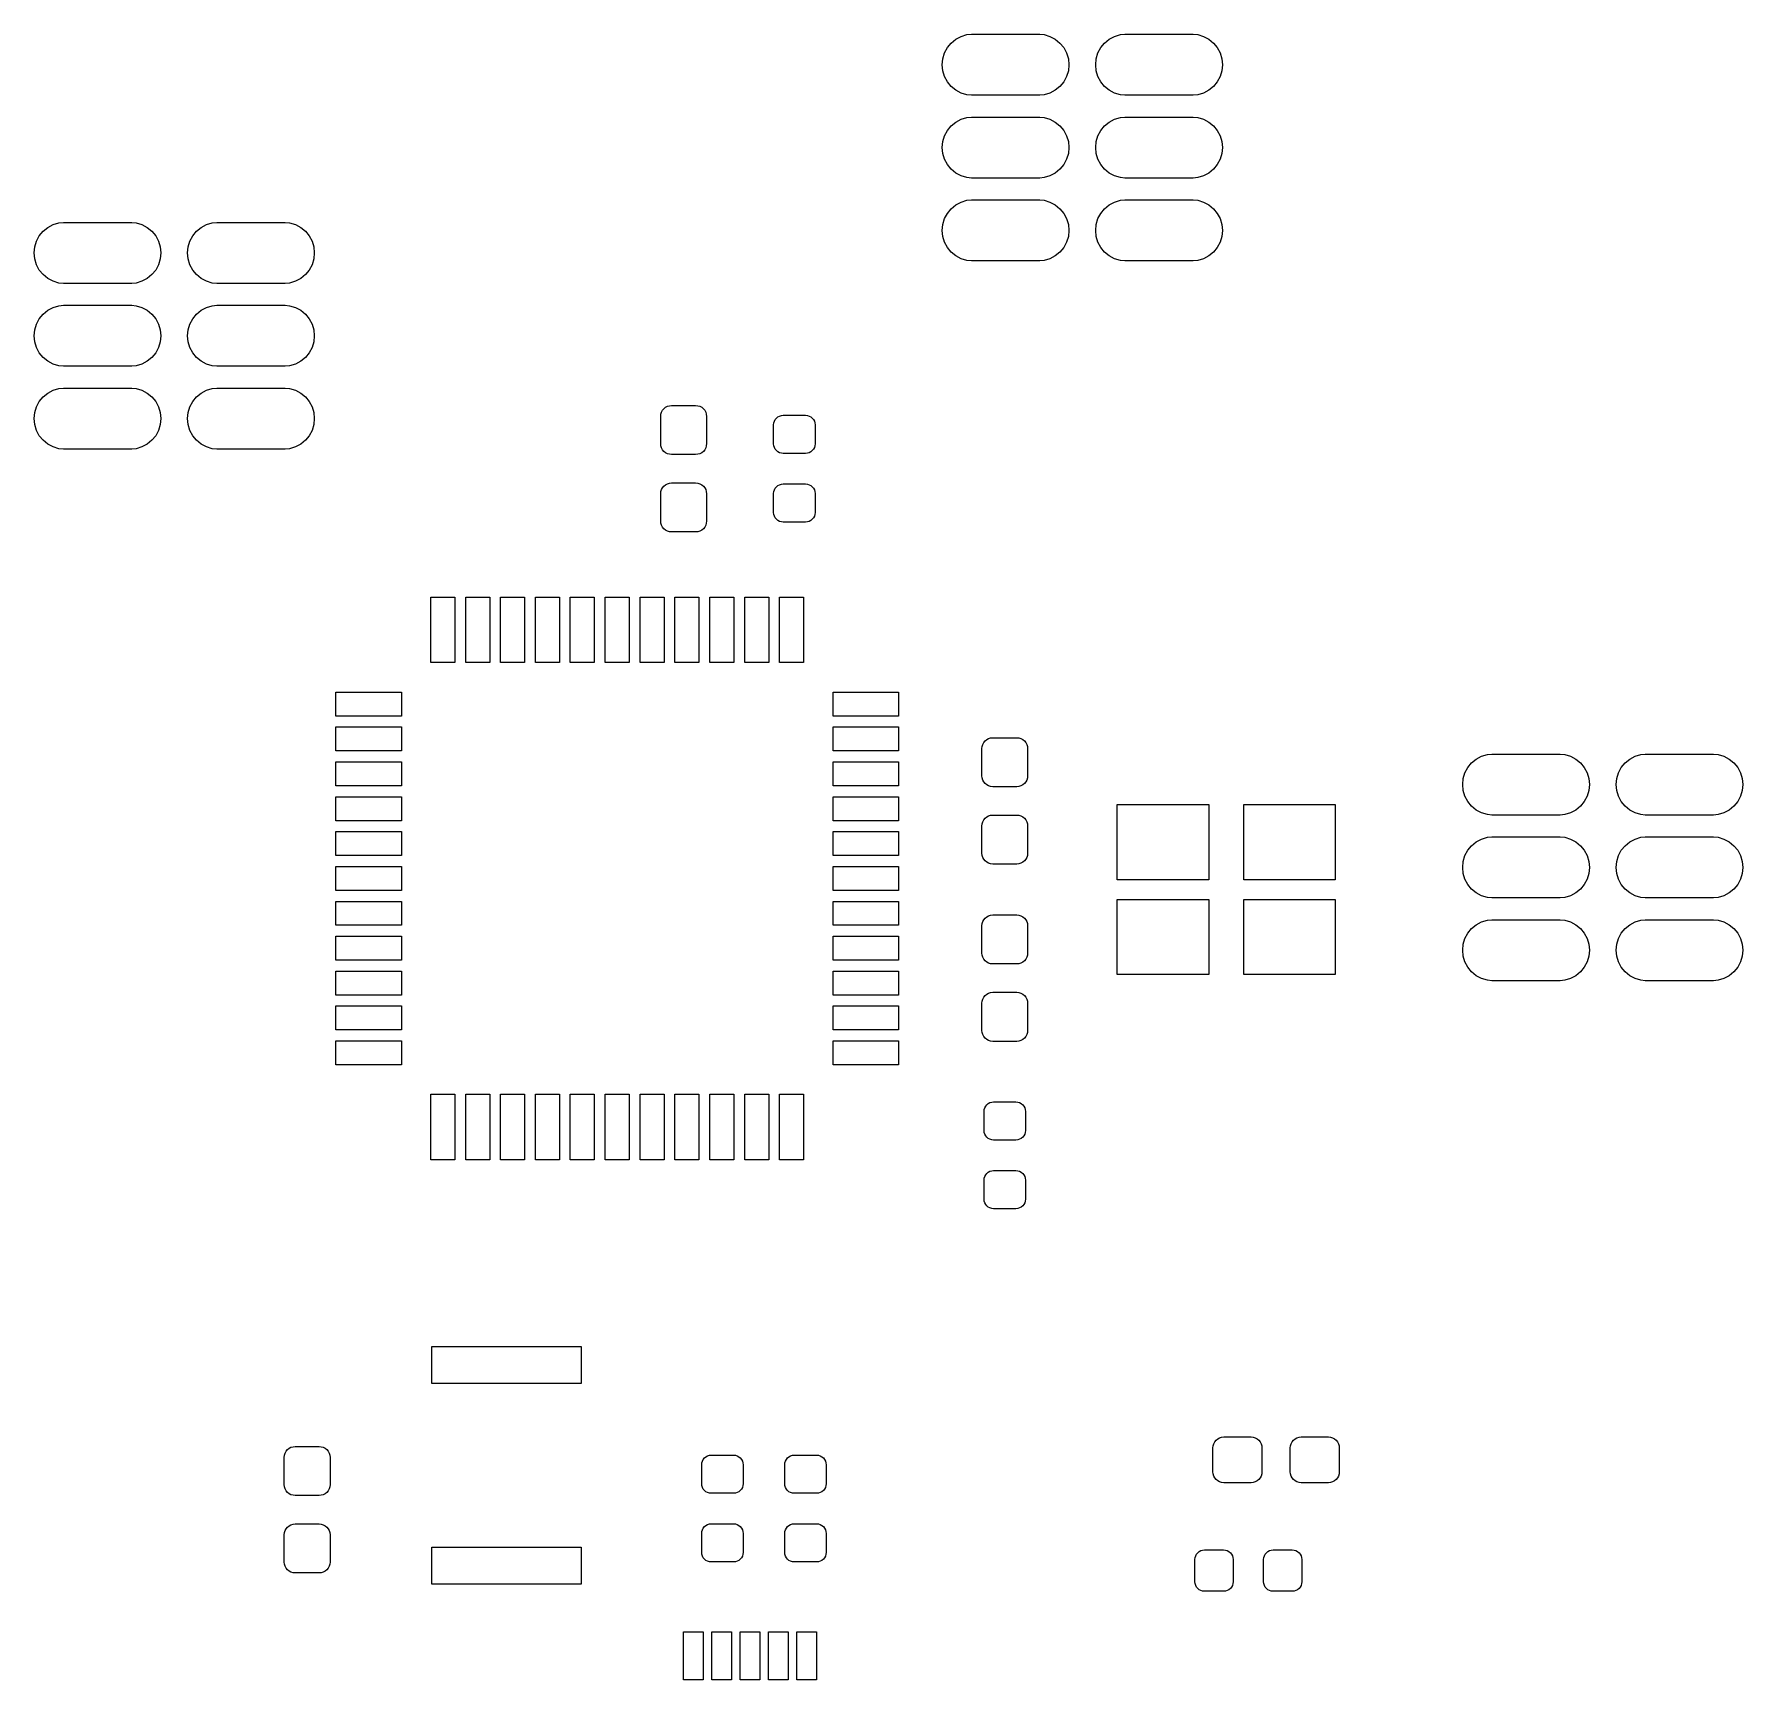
# Model space of a CAD drawing. Extents: x 132.1 to 171.3, y -123.4 to -85.6.
import ezdxf

# ---------------------------------------------------------------- set-up
doc = ezdxf.new("R2010")
doc.units = 0
doc.header["$MEASUREMENT"] = 0
doc.layers.add('BLACK', color=7, linetype='CONTINUOUS')

msp = doc.modelspace()

# ---------------------------------------------------------------- linework, layer by layer
at = {"layer": 'BLACK', "linetype": 'CONTINUOUS'}
for p, q in [((153.113, -85.8386), (153.219, -85.7512)), ((153.219, -85.7512), (153.341, -85.6862)), ((153.341, -85.6862), (153.473, -85.6461)), ((153.473, -85.6461), (153.576, -85.636)), ((153.576, -85.636), (155.144, -85.636)), ((155.144, -85.636), (155.247, -85.6461)), ((155.247, -85.6461), (155.379, -85.6862)), ((155.379, -85.6862), (155.501, -85.7512)), ((155.501, -85.7512), (155.607, -85.8386)), ((156.633, -85.8386), (156.739, -85.7512)), ((156.739, -85.7512), (156.861, -85.6862)), ((156.861, -85.6862), (156.993, -85.6461)), ((156.993, -85.6461), (157.096, -85.636)), ((157.096, -85.636), (158.664, -85.636)), ((158.664, -85.636), (158.767, -85.6461)), ((158.767, -85.6461), (158.899, -85.6862)), ((158.899, -85.6862), (159.021, -85.7512)), ((159.021, -85.7512), (159.127, -85.8386)), ((152.907, -86.336), (152.92, -86.1988)), ((152.92, -86.1988), (152.96, -86.0668)), ((152.96, -86.0668), (153.025, -85.9452)), ((153.025, -85.9452), (153.113, -85.8386)), ((155.607, -85.8386), (155.695, -85.9452)), ((155.695, -85.9452), (155.76, -86.0668)), ((155.76, -86.0668), (155.8, -86.1988)), ((155.8, -86.1988), (155.813, -86.336)), ((156.427, -86.336), (156.44, -86.1988)), ((156.44, -86.1988), (156.48, -86.0668)), ((156.48, -86.0668), (156.545, -85.9452)), ((156.545, -85.9452), (156.633, -85.8386)), ((159.127, -85.8386), (159.215, -85.9452)), ((159.215, -85.9452), (159.28, -86.0668)), ((159.28, -86.0668), (159.32, -86.1988)), ((159.32, -86.1988), (159.333, -86.336)), ((152.92, -86.4732), (152.907, -86.336)), ((152.96, -86.6052), (152.92, -86.4732)), ((153.025, -86.7268), (152.96, -86.6052)), ((155.76, -86.6052), (155.695, -86.7268)), ((155.8, -86.4732), (155.76, -86.6052)), ((155.813, -86.336), (155.8, -86.4732)), ((156.44, -86.4732), (156.427, -86.336)), ((156.48, -86.6052), (156.44, -86.4732)), ((156.545, -86.7268), (156.48, -86.6052)), ((159.28, -86.6052), (159.215, -86.7268)), ((159.32, -86.4732), (159.28, -86.6052)), ((159.333, -86.336), (159.32, -86.4732)), ((153.113, -86.8334), (153.025, -86.7268)), ((153.219, -86.9208), (153.113, -86.8334)), ((153.341, -86.9858), (153.219, -86.9208)), ((153.473, -87.0259), (153.341, -86.9858)), ((155.379, -86.9858), (155.247, -87.0259)), ((155.501, -86.9208), (155.379, -86.9858)), ((155.607, -86.8334), (155.501, -86.9208)), ((155.695, -86.7268), (155.607, -86.8334)), ((156.633, -86.8334), (156.545, -86.7268)), ((156.739, -86.9208), (156.633, -86.8334)), ((156.861, -86.9858), (156.739, -86.9208)), ((156.993, -87.0259), (156.861, -86.9858)), ((158.899, -86.9858), (158.767, -87.0259)), ((159.021, -86.9208), (158.899, -86.9858)), ((159.127, -86.8334), (159.021, -86.9208)), ((159.215, -86.7268), (159.127, -86.8334)), ((153.576, -87.036), (153.473, -87.0259)), ((155.144, -87.036), (153.576, -87.036)), ((155.247, -87.0259), (155.144, -87.036)), ((157.096, -87.036), (156.993, -87.0259)), ((158.664, -87.036), (157.096, -87.036)), ((158.767, -87.0259), (158.664, -87.036)), ((153.025, -87.8452), (153.113, -87.7386)), ((153.113, -87.7386), (153.219, -87.6512)), ((153.219, -87.6512), (153.341, -87.5862)), ((153.341, -87.5862), (153.473, -87.5461)), ((153.473, -87.5461), (153.576, -87.536)), ((153.576, -87.536), (155.144, -87.536)), ((155.144, -87.536), (155.247, -87.5461)), ((155.247, -87.5461), (155.379, -87.5862)), ((155.379, -87.5862), (155.501, -87.6512)), ((155.501, -87.6512), (155.607, -87.7386)), ((155.607, -87.7386), (155.695, -87.8452)), ((156.545, -87.8452), (156.633, -87.7386)), ((156.633, -87.7386), (156.739, -87.6512)), ((156.739, -87.6512), (156.861, -87.5862)), ((156.861, -87.5862), (156.993, -87.5461)), ((156.993, -87.5461), (157.096, -87.536)), ((157.096, -87.536), (158.664, -87.536)), ((158.664, -87.536), (158.767, -87.5461)), ((158.767, -87.5461), (158.899, -87.5862)), ((158.899, -87.5862), (159.021, -87.6512)), ((159.021, -87.6512), (159.127, -87.7386)), ((159.127, -87.7386), (159.215, -87.8452)), ((152.907, -88.236), (152.92, -88.0988)), ((152.92, -88.0988), (152.96, -87.9668)), ((152.96, -87.9668), (153.025, -87.8452)), ((155.695, -87.8452), (155.76, -87.9668)), ((155.76, -87.9668), (155.8, -88.0988)), ((155.8, -88.0988), (155.813, -88.236)), ((156.427, -88.236), (156.44, -88.0988)), ((156.44, -88.0988), (156.48, -87.9668)), ((156.48, -87.9668), (156.545, -87.8452)), ((159.215, -87.8452), (159.28, -87.9668)), ((159.28, -87.9668), (159.32, -88.0988)), ((159.32, -88.0988), (159.333, -88.236)), ((152.92, -88.3732), (152.907, -88.236)), ((152.96, -88.5052), (152.92, -88.3732)), ((153.025, -88.6268), (152.96, -88.5052)), ((155.76, -88.5052), (155.695, -88.6268)), ((155.8, -88.3732), (155.76, -88.5052)), ((155.813, -88.236), (155.8, -88.3732)), ((156.44, -88.3732), (156.427, -88.236)), ((156.48, -88.5052), (156.44, -88.3732)), ((156.545, -88.6268), (156.48, -88.5052)), ((159.28, -88.5052), (159.215, -88.6268)), ((159.32, -88.3732), (159.28, -88.5052)), ((159.333, -88.236), (159.32, -88.3732)), ((153.113, -88.7334), (153.025, -88.6268)), ((153.219, -88.8208), (153.113, -88.7334)), ((153.341, -88.8858), (153.219, -88.8208)), ((153.473, -88.9259), (153.341, -88.8858)), ((153.576, -88.936), (153.473, -88.9259)), ((155.144, -88.936), (153.576, -88.936)), ((155.247, -88.9259), (155.144, -88.936)), ((155.379, -88.8858), (155.247, -88.9259)), ((155.501, -88.8208), (155.379, -88.8858)), ((155.607, -88.7334), (155.501, -88.8208)), ((155.695, -88.6268), (155.607, -88.7334)), ((156.633, -88.7334), (156.545, -88.6268)), ((156.739, -88.8208), (156.633, -88.7334)), ((156.861, -88.8858), (156.739, -88.8208)), ((156.993, -88.9259), (156.861, -88.8858)), ((157.096, -88.936), (156.993, -88.9259)), ((158.664, -88.936), (157.096, -88.936)), ((158.767, -88.9259), (158.664, -88.936)), ((158.899, -88.8858), (158.767, -88.9259)), ((159.021, -88.8208), (158.899, -88.8858)), ((159.127, -88.7334), (159.021, -88.8208)), ((159.215, -88.6268), (159.127, -88.7334)), ((152.96, -89.8668), (153.025, -89.7452)), ((153.025, -89.7452), (153.113, -89.6386)), ((153.113, -89.6386), (153.219, -89.5512)), ((153.219, -89.5512), (153.341, -89.4862)), ((153.341, -89.4862), (153.473, -89.4461)), ((153.473, -89.4461), (153.576, -89.436)), ((153.576, -89.436), (155.144, -89.436)), ((155.144, -89.436), (155.247, -89.4461)), ((155.247, -89.4461), (155.379, -89.4862)), ((155.379, -89.4862), (155.501, -89.5512)), ((155.501, -89.5512), (155.607, -89.6386)), ((155.607, -89.6386), (155.695, -89.7452)), ((155.695, -89.7452), (155.76, -89.8668)), ((156.48, -89.8668), (156.545, -89.7452)), ((156.545, -89.7452), (156.633, -89.6386)), ((156.633, -89.6386), (156.739, -89.5512)), ((156.739, -89.5512), (156.861, -89.4862)), ((156.861, -89.4862), (156.993, -89.4461)), ((156.993, -89.4461), (157.096, -89.436)), ((157.096, -89.436), (158.664, -89.436)), ((158.664, -89.436), (158.767, -89.4461)), ((158.767, -89.4461), (158.899, -89.4862)), ((158.899, -89.4862), (159.021, -89.5512)), ((159.021, -89.5512), (159.127, -89.6386)), ((159.127, -89.6386), (159.215, -89.7452)), ((159.215, -89.7452), (159.28, -89.8668)), ((132.285, -90.1566), (132.391, -90.0692)), ((132.391, -90.0692), (132.513, -90.0042)), ((132.513, -90.0042), (132.645, -89.9641)), ((132.645, -89.9641), (132.748, -89.954)), ((132.748, -89.954), (134.316, -89.954)), ((134.316, -89.954), (134.419, -89.9641)), ((134.419, -89.9641), (134.551, -90.0042)), ((134.551, -90.0042), (134.673, -90.0692)), ((134.673, -90.0692), (134.779, -90.1566)), ((135.805, -90.1566), (135.911, -90.0692)), ((135.911, -90.0692), (136.033, -90.0042)), ((136.033, -90.0042), (136.165, -89.9641)), ((136.165, -89.9641), (136.268, -89.954)), ((136.268, -89.954), (137.836, -89.954)), ((137.836, -89.954), (137.939, -89.9641)), ((137.939, -89.9641), (138.071, -90.0042)), ((138.071, -90.0042), (138.193, -90.0692)), ((138.193, -90.0692), (138.299, -90.1566)), ((152.907, -90.136), (152.92, -89.9988)), ((152.92, -90.2732), (152.907, -90.136)), ((152.92, -89.9988), (152.96, -89.8668)), ((155.76, -89.8668), (155.8, -89.9988)), ((155.8, -89.9988), (155.813, -90.136)), ((155.813, -90.136), (155.8, -90.2732)), ((156.427, -90.136), (156.44, -89.9988)), ((156.44, -90.2732), (156.427, -90.136)), ((156.44, -89.9988), (156.48, -89.8668)), ((159.28, -89.8668), (159.32, -89.9988)), ((159.32, -89.9988), (159.333, -90.136)), ((159.333, -90.136), (159.32, -90.2732)), ((132.079, -90.654), (132.092, -90.5168)), ((132.092, -90.5168), (132.132, -90.3848)), ((132.132, -90.3848), (132.197, -90.2632)), ((132.197, -90.2632), (132.285, -90.1566)), ((134.779, -90.1566), (134.867, -90.2632)), ((134.867, -90.2632), (134.932, -90.3848)), ((134.932, -90.3848), (134.972, -90.5168)), ((134.972, -90.5168), (134.985, -90.654)), ((135.599, -90.654), (135.612, -90.5168)), ((135.612, -90.5168), (135.652, -90.3848)), ((135.652, -90.3848), (135.717, -90.2632)), ((135.717, -90.2632), (135.805, -90.1566)), ((138.299, -90.1566), (138.387, -90.2632)), ((138.387, -90.2632), (138.452, -90.3848)), ((138.452, -90.3848), (138.492, -90.5168)), ((138.492, -90.5168), (138.505, -90.654)), ((152.96, -90.4052), (152.92, -90.2732)), ((153.025, -90.5268), (152.96, -90.4052)), ((153.113, -90.6334), (153.025, -90.5268)), ((155.695, -90.5268), (155.607, -90.6334)), ((155.76, -90.4052), (155.695, -90.5268)), ((155.8, -90.2732), (155.76, -90.4052)), ((156.48, -90.4052), (156.44, -90.2732)), ((156.545, -90.5268), (156.48, -90.4052)), ((156.633, -90.6334), (156.545, -90.5268)), ((159.215, -90.5268), (159.127, -90.6334)), ((159.28, -90.4052), (159.215, -90.5268)), ((159.32, -90.2732), (159.28, -90.4052)), ((132.092, -90.7912), (132.079, -90.654)), ((132.132, -90.9232), (132.092, -90.7912)), ((132.197, -91.0448), (132.132, -90.9232)), ((134.932, -90.9232), (134.867, -91.0448)), ((134.972, -90.7912), (134.932, -90.9232)), ((134.985, -90.654), (134.972, -90.7912)), ((135.612, -90.7912), (135.599, -90.654)), ((135.652, -90.9232), (135.612, -90.7912)), ((135.717, -91.0448), (135.652, -90.9232)), ((138.452, -90.9232), (138.387, -91.0448)), ((138.492, -90.7912), (138.452, -90.9232)), ((138.505, -90.654), (138.492, -90.7912)), ((153.219, -90.7208), (153.113, -90.6334)), ((153.341, -90.7858), (153.219, -90.7208)), ((153.473, -90.8259), (153.341, -90.7858)), ((153.576, -90.836), (153.473, -90.8259)), ((155.144, -90.836), (153.576, -90.836)), ((155.247, -90.8259), (155.144, -90.836)), ((155.379, -90.7858), (155.247, -90.8259)), ((155.501, -90.7208), (155.379, -90.7858)), ((155.607, -90.6334), (155.501, -90.7208)), ((156.739, -90.7208), (156.633, -90.6334)), ((156.861, -90.7858), (156.739, -90.7208)), ((156.993, -90.8259), (156.861, -90.7858)), ((157.096, -90.836), (156.993, -90.8259)), ((158.664, -90.836), (157.096, -90.836)), ((158.767, -90.8259), (158.664, -90.836)), ((158.899, -90.7858), (158.767, -90.8259)), ((159.021, -90.7208), (158.899, -90.7858)), ((159.127, -90.6334), (159.021, -90.7208)), ((132.285, -91.1514), (132.197, -91.0448)), ((132.391, -91.2388), (132.285, -91.1514)), ((132.513, -91.3038), (132.391, -91.2388)), ((132.645, -91.3439), (132.513, -91.3038)), ((134.551, -91.3038), (134.419, -91.3439)), ((134.673, -91.2388), (134.551, -91.3038)), ((134.779, -91.1514), (134.673, -91.2388)), ((134.867, -91.0448), (134.779, -91.1514)), ((135.805, -91.1514), (135.717, -91.0448)), ((135.911, -91.2388), (135.805, -91.1514)), ((136.033, -91.3038), (135.911, -91.2388)), ((136.165, -91.3439), (136.033, -91.3038)), ((138.071, -91.3038), (137.939, -91.3439)), ((138.193, -91.2388), (138.071, -91.3038)), ((138.299, -91.1514), (138.193, -91.2388)), ((138.387, -91.0448), (138.299, -91.1514)), ((132.748, -91.354), (132.645, -91.3439)), ((134.316, -91.354), (132.748, -91.354)), ((134.419, -91.3439), (134.316, -91.354)), ((136.268, -91.354), (136.165, -91.3439)), ((137.836, -91.354), (136.268, -91.354)), ((137.939, -91.3439), (137.836, -91.354)), ((132.197, -92.1632), (132.285, -92.0566)), ((132.285, -92.0566), (132.391, -91.9692)), ((132.391, -91.9692), (132.513, -91.9042)), ((132.513, -91.9042), (132.645, -91.8641)), ((132.645, -91.8641), (132.748, -91.854)), ((132.748, -91.854), (134.316, -91.854)), ((134.316, -91.854), (134.419, -91.8641)), ((134.419, -91.8641), (134.551, -91.9042)), ((134.551, -91.9042), (134.673, -91.9692)), ((134.673, -91.9692), (134.779, -92.0566)), ((134.779, -92.0566), (134.867, -92.1632)), ((135.717, -92.1632), (135.805, -92.0566)), ((135.805, -92.0566), (135.911, -91.9692)), ((135.911, -91.9692), (136.033, -91.9042)), ((136.033, -91.9042), (136.165, -91.8641)), ((136.165, -91.8641), (136.268, -91.854)), ((136.268, -91.854), (137.836, -91.854)), ((137.836, -91.854), (137.939, -91.8641)), ((137.939, -91.8641), (138.071, -91.9042)), ((138.071, -91.9042), (138.193, -91.9692)), ((138.193, -91.9692), (138.299, -92.0566)), ((138.299, -92.0566), (138.387, -92.1632)), ((132.079, -92.554), (132.092, -92.4168)), ((132.092, -92.4168), (132.132, -92.2848)), ((132.132, -92.2848), (132.197, -92.1632)), ((134.867, -92.1632), (134.932, -92.2848)), ((134.932, -92.2848), (134.972, -92.4168)), ((134.972, -92.4168), (134.985, -92.554)), ((135.599, -92.554), (135.612, -92.4168)), ((135.612, -92.4168), (135.652, -92.2848)), ((135.652, -92.2848), (135.717, -92.1632)), ((138.387, -92.1632), (138.452, -92.2848)), ((138.452, -92.2848), (138.492, -92.4168)), ((138.492, -92.4168), (138.505, -92.554)), ((132.092, -92.6912), (132.079, -92.554)), ((132.132, -92.8232), (132.092, -92.6912)), ((132.197, -92.9448), (132.132, -92.8232)), ((134.932, -92.8232), (134.867, -92.9448)), ((134.972, -92.6912), (134.932, -92.8232)), ((134.985, -92.554), (134.972, -92.6912)), ((135.612, -92.6912), (135.599, -92.554)), ((135.652, -92.8232), (135.612, -92.6912)), ((135.717, -92.9448), (135.652, -92.8232)), ((138.452, -92.8232), (138.387, -92.9448)), ((138.492, -92.6912), (138.452, -92.8232)), ((138.505, -92.554), (138.492, -92.6912)), ((132.285, -93.0514), (132.197, -92.9448)), ((132.391, -93.1388), (132.285, -93.0514)), ((132.513, -93.2038), (132.391, -93.1388)), ((132.645, -93.2439), (132.513, -93.2038)), ((132.748, -93.254), (132.645, -93.2439)), ((134.316, -93.254), (132.748, -93.254)), ((134.419, -93.2439), (134.316, -93.254)), ((134.551, -93.2038), (134.419, -93.2439)), ((134.673, -93.1388), (134.551, -93.2038)), ((134.779, -93.0514), (134.673, -93.1388)), ((134.867, -92.9448), (134.779, -93.0514)), ((135.805, -93.0514), (135.717, -92.9448)), ((135.911, -93.1388), (135.805, -93.0514)), ((136.033, -93.2038), (135.911, -93.1388)), ((136.165, -93.2439), (136.033, -93.2038)), ((136.268, -93.254), (136.165, -93.2439)), ((137.836, -93.254), (136.268, -93.254)), ((137.939, -93.2439), (137.836, -93.254)), ((138.071, -93.2038), (137.939, -93.2439)), ((138.193, -93.1388), (138.071, -93.2038)), ((138.299, -93.0514), (138.193, -93.1388)), ((138.387, -92.9448), (138.299, -93.0514)), ((132.197, -94.0632), (132.285, -93.9566)), ((132.285, -93.9566), (132.391, -93.8692)), ((132.391, -93.8692), (132.513, -93.8042)), ((132.513, -93.8042), (132.645, -93.7641)), ((132.645, -93.7641), (132.748, -93.754)), ((132.748, -93.754), (134.316, -93.754)), ((134.316, -93.754), (134.419, -93.7641)), ((134.419, -93.7641), (134.551, -93.8042)), ((134.551, -93.8042), (134.673, -93.8692)), ((134.673, -93.8692), (134.779, -93.9566)), ((134.779, -93.9566), (134.867, -94.0632)), ((135.717, -94.0632), (135.805, -93.9566)), ((135.805, -93.9566), (135.911, -93.8692)), ((135.911, -93.8692), (136.033, -93.8042)), ((136.033, -93.8042), (136.165, -93.7641)), ((136.165, -93.7641), (136.268, -93.754)), ((136.268, -93.754), (137.836, -93.754)), ((137.836, -93.754), (137.939, -93.7641)), ((137.939, -93.7641), (138.071, -93.8042)), ((138.071, -93.8042), (138.193, -93.8692)), ((138.193, -93.8692), (138.299, -93.9566)), ((138.299, -93.9566), (138.387, -94.0632)), ((132.079, -94.454), (132.092, -94.3168)), ((132.092, -94.3168), (132.132, -94.1848)), ((132.132, -94.1848), (132.197, -94.0632)), ((134.867, -94.0632), (134.932, -94.1848)), ((134.932, -94.1848), (134.972, -94.3168)), ((134.972, -94.3168), (134.985, -94.454)), ((135.599, -94.454), (135.612, -94.3168)), ((135.612, -94.3168), (135.652, -94.1848)), ((135.652, -94.1848), (135.717, -94.0632)), ((138.387, -94.0632), (138.452, -94.1848)), ((138.452, -94.1848), (138.492, -94.3168)), ((138.492, -94.3168), (138.505, -94.454)), ((146.451, -94.402), (146.456, -94.3532)), ((146.451, -95.027), (146.451, -94.402)), ((146.456, -94.3532), (146.47, -94.3063)), ((146.47, -94.3063), (146.493, -94.2631)), ((146.493, -94.2631), (146.524, -94.2252)), ((146.524, -94.2252), (146.562, -94.1941)), ((146.562, -94.1941), (146.605, -94.171)), ((146.605, -94.171), (146.652, -94.1568)), ((146.652, -94.1568), (146.701, -94.152)), ((146.701, -94.152), (147.251, -94.152)), ((147.251, -94.152), (147.3, -94.1568)), ((147.3, -94.1568), (147.347, -94.171)), ((147.347, -94.171), (147.39, -94.1941)), ((147.39, -94.1941), (147.428, -94.2252)), ((147.428, -94.2252), (147.459, -94.2631)), ((147.459, -94.2631), (147.482, -94.3063)), ((147.482, -94.3063), (147.496, -94.3532)), ((147.496, -94.3532), (147.501, -94.402)), ((147.501, -94.402), (147.501, -95.027)), ((149.078, -94.4742), (149.105, -94.4411)), ((149.105, -94.4411), (149.138, -94.4139)), ((149.138, -94.4139), (149.176, -94.3937)), ((149.176, -94.3937), (149.217, -94.3812)), ((149.217, -94.3812), (149.26, -94.377)), ((149.26, -94.377), (149.772, -94.377)), ((149.772, -94.377), (149.815, -94.3812)), ((149.815, -94.3812), (149.856, -94.3937)), ((149.856, -94.3937), (149.894, -94.4139)), ((149.894, -94.4139), (149.927, -94.4411)), ((149.927, -94.4411), (149.954, -94.4742)), ((132.092, -94.5912), (132.079, -94.454)), ((132.132, -94.7232), (132.092, -94.5912)), ((132.197, -94.8448), (132.132, -94.7232)), ((134.932, -94.7232), (134.867, -94.8448)), ((134.972, -94.5912), (134.932, -94.7232)), ((134.985, -94.454), (134.972, -94.5912)), ((135.612, -94.5912), (135.599, -94.454)), ((135.652, -94.7232), (135.612, -94.5912)), ((135.717, -94.8448), (135.652, -94.7232)), ((138.452, -94.7232), (138.387, -94.8448)), ((138.492, -94.5912), (138.452, -94.7232)), ((138.505, -94.454), (138.492, -94.5912)), ((149.041, -94.5957), (149.045, -94.5531)), ((149.041, -95.0332), (149.041, -94.5957)), ((149.045, -94.5531), (149.058, -94.512)), ((149.058, -94.512), (149.078, -94.4742)), ((149.954, -94.4742), (149.974, -94.512)), ((149.974, -94.512), (149.987, -94.5531)), ((149.987, -94.5531), (149.991, -94.5957)), ((149.991, -94.5957), (149.991, -95.0332)), ((132.285, -94.9514), (132.197, -94.8448)), ((132.391, -95.0388), (132.285, -94.9514)), ((132.513, -95.1038), (132.391, -95.0388)), ((132.645, -95.1439), (132.513, -95.1038)), ((132.748, -95.154), (132.645, -95.1439)), ((134.316, -95.154), (132.748, -95.154)), ((134.419, -95.1439), (134.316, -95.154)), ((134.551, -95.1038), (134.419, -95.1439)), ((134.673, -95.0388), (134.551, -95.1038)), ((134.779, -94.9514), (134.673, -95.0388)), ((134.867, -94.8448), (134.779, -94.9514)), ((135.805, -94.9514), (135.717, -94.8448)), ((135.911, -95.0388), (135.805, -94.9514)), ((136.033, -95.1038), (135.911, -95.0388)), ((136.165, -95.1439), (136.033, -95.1038)), ((136.268, -95.154), (136.165, -95.1439)), ((137.836, -95.154), (136.268, -95.154)), ((137.939, -95.1439), (137.836, -95.154)), ((138.071, -95.1038), (137.939, -95.1439)), ((138.193, -95.0388), (138.071, -95.1038)), ((138.299, -94.9514), (138.193, -95.0388)), ((138.387, -94.8448), (138.299, -94.9514)), ((146.456, -95.0758), (146.451, -95.027)), ((146.47, -95.1227), (146.456, -95.0758)), ((146.493, -95.1659), (146.47, -95.1227)), ((146.524, -95.2038), (146.493, -95.1659)), ((146.562, -95.2349), (146.524, -95.2038)), ((146.605, -95.258), (146.562, -95.2349)), ((147.39, -95.2349), (147.347, -95.258)), ((147.428, -95.2038), (147.39, -95.2349)), ((147.459, -95.1659), (147.428, -95.2038)), ((147.482, -95.1227), (147.459, -95.1659)), ((147.496, -95.0758), (147.482, -95.1227)), ((147.501, -95.027), (147.496, -95.0758)), ((149.045, -95.0759), (149.041, -95.0332)), ((149.058, -95.117), (149.045, -95.0759)), ((149.078, -95.1548), (149.058, -95.117)), ((149.105, -95.1879), (149.078, -95.1548)), ((149.138, -95.2151), (149.105, -95.1879)), ((149.176, -95.2353), (149.138, -95.2151)), ((149.217, -95.2478), (149.176, -95.2353)), ((149.856, -95.2353), (149.815, -95.2478)), ((149.894, -95.2151), (149.856, -95.2353)), ((149.927, -95.1879), (149.894, -95.2151)), ((149.954, -95.1548), (149.927, -95.1879)), ((149.974, -95.117), (149.954, -95.1548)), ((149.987, -95.0759), (149.974, -95.117)), ((149.991, -95.0332), (149.987, -95.0759)), ((146.652, -95.2722), (146.605, -95.258)), ((146.701, -95.277), (146.652, -95.2722)), ((147.251, -95.277), (146.701, -95.277)), ((147.3, -95.2722), (147.251, -95.277)), ((147.347, -95.258), (147.3, -95.2722)), ((149.26, -95.252), (149.217, -95.2478)), ((149.772, -95.252), (149.26, -95.252)), ((149.815, -95.2478), (149.772, -95.252)), ((146.493, -96.0381), (146.524, -96.0002)), ((146.524, -96.0002), (146.562, -95.9691)), ((146.562, -95.9691), (146.605, -95.946)), ((146.605, -95.946), (146.652, -95.9318)), ((146.652, -95.9318), (146.701, -95.927)), ((146.701, -95.927), (147.251, -95.927)), ((147.251, -95.927), (147.3, -95.9318)), ((147.3, -95.9318), (147.347, -95.946)), ((147.347, -95.946), (147.39, -95.9691)), ((147.39, -95.9691), (147.428, -96.0002)), ((147.428, -96.0002), (147.459, -96.0381)), ((149.078, -96.0492), (149.105, -96.0161)), ((149.105, -96.0161), (149.138, -95.9889)), ((149.138, -95.9889), (149.176, -95.9687)), ((149.176, -95.9687), (149.217, -95.9562)), ((149.217, -95.9562), (149.26, -95.952)), ((149.26, -95.952), (149.772, -95.952)), ((149.772, -95.952), (149.815, -95.9562)), ((149.815, -95.9562), (149.856, -95.9687)), ((149.856, -95.9687), (149.894, -95.9889)), ((149.894, -95.9889), (149.927, -96.0161)), ((149.927, -96.0161), (149.954, -96.0492)), ((146.451, -96.177), (146.456, -96.1282)), ((146.451, -96.802), (146.451, -96.177)), ((146.456, -96.1282), (146.47, -96.0813)), ((146.47, -96.0813), (146.493, -96.0381)), ((147.459, -96.0381), (147.482, -96.0813)), ((147.482, -96.0813), (147.496, -96.1282)), ((147.496, -96.1282), (147.501, -96.177)), ((147.501, -96.177), (147.501, -96.802)), ((149.041, -96.1707), (149.045, -96.1281)), ((149.041, -96.6082), (149.041, -96.1707)), ((149.045, -96.1281), (149.058, -96.087)), ((149.058, -96.087), (149.078, -96.0492)), ((149.954, -96.0492), (149.974, -96.087)), ((149.974, -96.087), (149.987, -96.1281)), ((149.987, -96.1281), (149.991, -96.1707)), ((149.991, -96.1707), (149.991, -96.6082)), ((146.456, -96.8508), (146.451, -96.802)), ((147.501, -96.802), (147.496, -96.8508)), ((149.045, -96.6509), (149.041, -96.6082)), ((149.058, -96.692), (149.045, -96.6509)), ((149.078, -96.7298), (149.058, -96.692)), ((149.105, -96.7629), (149.078, -96.7298)), ((149.138, -96.7901), (149.105, -96.7629)), ((149.176, -96.8103), (149.138, -96.7901)), ((149.894, -96.7901), (149.856, -96.8103)), ((149.927, -96.7629), (149.894, -96.7901)), ((149.954, -96.7298), (149.927, -96.7629)), ((149.974, -96.692), (149.954, -96.7298)), ((149.987, -96.6509), (149.974, -96.692)), ((149.991, -96.6082), (149.987, -96.6509)), ((146.47, -96.8977), (146.456, -96.8508)), ((146.493, -96.9409), (146.47, -96.8977)), ((146.524, -96.9788), (146.493, -96.9409)), ((146.562, -97.0099), (146.524, -96.9788)), ((146.605, -97.033), (146.562, -97.0099)), ((146.652, -97.0472), (146.605, -97.033)), ((146.701, -97.052), (146.652, -97.0472)), ((147.251, -97.052), (146.701, -97.052)), ((147.3, -97.0472), (147.251, -97.052)), ((147.347, -97.033), (147.3, -97.0472)), ((147.39, -97.0099), (147.347, -97.033)), ((147.428, -96.9788), (147.39, -97.0099)), ((147.459, -96.9409), (147.428, -96.9788)), ((147.482, -96.8977), (147.459, -96.9409)), ((147.496, -96.8508), (147.482, -96.8977)), ((149.217, -96.8228), (149.176, -96.8103)), ((149.26, -96.827), (149.217, -96.8228)), ((149.772, -96.827), (149.26, -96.827)), ((149.815, -96.8228), (149.772, -96.827)), ((149.856, -96.8103), (149.815, -96.8228)), ((141.177, -100.05), (141.177, -98.55)), ((141.177, -98.55), (141.727, -98.55)), ((141.727, -98.55), (141.727, -100.05)), ((141.977, -100.05), (141.977, -98.55)), ((141.977, -98.55), (142.527, -98.55)), ((142.527, -98.55), (142.527, -100.05)), ((142.777, -100.05), (142.777, -98.55)), ((142.777, -98.55), (143.327, -98.55)), ((143.327, -98.55), (143.327, -100.05)), ((143.577, -100.05), (143.577, -98.55)), ((143.577, -98.55), (144.127, -98.55)), ((144.127, -98.55), (144.127, -100.05)), ((144.377, -100.05), (144.377, -98.55)), ((144.377, -98.55), (144.927, -98.55)), ((144.927, -98.55), (144.927, -100.05)), ((145.177, -100.05), (145.177, -98.55)), ((145.177, -98.55), (145.727, -98.55)), ((145.727, -98.55), (145.727, -100.05)), ((145.977, -100.05), (145.977, -98.55)), ((145.977, -98.55), (146.527, -98.55)), ((146.527, -98.55), (146.527, -100.05)), ((146.777, -100.05), (146.777, -98.55)), ((146.777, -98.55), (147.327, -98.55)), ((147.327, -98.55), (147.327, -100.05)), ((147.577, -100.05), (147.577, -98.55)), ((147.577, -98.55), (148.127, -98.55)), ((148.127, -98.55), (148.127, -100.05)), ((148.377, -100.05), (148.377, -98.55)), ((148.377, -98.55), (148.927, -98.55)), ((148.927, -98.55), (148.927, -100.05)), ((149.177, -100.05), (149.177, -98.55)), ((149.177, -98.55), (149.727, -98.55)), ((149.727, -98.55), (149.727, -100.05)), ((141.727, -100.05), (141.177, -100.05)), ((142.527, -100.05), (141.977, -100.05)), ((143.327, -100.05), (142.777, -100.05)), ((144.127, -100.05), (143.577, -100.05)), ((144.927, -100.05), (144.377, -100.05)), ((145.727, -100.05), (145.177, -100.05)), ((146.527, -100.05), (145.977, -100.05)), ((147.327, -100.05), (146.777, -100.05)), ((148.127, -100.05), (147.577, -100.05)), ((148.927, -100.05), (148.377, -100.05)), ((149.727, -100.05), (149.177, -100.05)), ((139.002, -101.275), (139.002, -100.725)), ((139.002, -100.725), (140.502, -100.725)), ((140.502, -100.725), (140.502, -101.275)), ((150.402, -101.275), (150.402, -100.725)), ((150.402, -100.725), (151.902, -100.725)), ((151.902, -100.725), (151.902, -101.275)), ((140.502, -101.275), (139.002, -101.275)), ((151.902, -101.275), (150.402, -101.275)), ((139.002, -102.075), (139.002, -101.525)), ((139.002, -101.525), (140.502, -101.525)), ((140.502, -101.525), (140.502, -102.075)), ((150.402, -102.075), (150.402, -101.525)), ((150.402, -101.525), (151.902, -101.525)), ((151.902, -101.525), (151.902, -102.075)), ((153.836, -101.926), (153.859, -101.883)), ((153.859, -101.883), (153.89, -101.845)), ((153.89, -101.845), (153.928, -101.814)), ((153.928, -101.814), (153.971, -101.791)), ((153.971, -101.791), (154.018, -101.777)), ((154.018, -101.777), (154.067, -101.772)), ((154.067, -101.772), (154.617, -101.772)), ((154.617, -101.772), (154.666, -101.777)), ((154.666, -101.777), (154.713, -101.791)), ((154.713, -101.791), (154.756, -101.814)), ((154.756, -101.814), (154.794, -101.845)), ((154.794, -101.845), (154.825, -101.883)), ((154.825, -101.883), (154.848, -101.926)), ((140.502, -102.075), (139.002, -102.075)), ((151.902, -102.075), (150.402, -102.075)), ((153.817, -102.022), (153.822, -101.973)), ((153.817, -102.647), (153.817, -102.022)), ((153.822, -101.973), (153.836, -101.926)), ((154.848, -101.926), (154.862, -101.973)), ((154.862, -101.973), (154.867, -102.022)), ((154.867, -102.022), (154.867, -102.647)), ((165.051, -102.349), (165.157, -102.261)), ((165.157, -102.261), (165.279, -102.196)), ((165.279, -102.196), (165.411, -102.156)), ((165.411, -102.156), (165.514, -102.146)), ((165.514, -102.146), (167.082, -102.146)), ((167.082, -102.146), (167.185, -102.156)), ((167.185, -102.156), (167.317, -102.196)), ((167.317, -102.196), (167.439, -102.261)), ((167.439, -102.261), (167.545, -102.349)), ((168.571, -102.349), (168.677, -102.261)), ((168.677, -102.261), (168.799, -102.196)), ((168.799, -102.196), (168.931, -102.156)), ((168.931, -102.156), (169.034, -102.146)), ((169.034, -102.146), (170.602, -102.146)), ((170.602, -102.146), (170.705, -102.156)), ((170.705, -102.156), (170.837, -102.196)), ((170.837, -102.196), (170.959, -102.261)), ((170.959, -102.261), (171.065, -102.349)), ((139.002, -102.875), (139.002, -102.325)), ((139.002, -102.325), (140.502, -102.325)), ((140.502, -102.325), (140.502, -102.875)), ((150.402, -102.875), (150.402, -102.325)), ((150.402, -102.325), (151.902, -102.325)), ((151.902, -102.325), (151.902, -102.875)), ((153.822, -102.696), (153.817, -102.647)), ((154.867, -102.647), (154.862, -102.696)), ((164.858, -102.709), (164.898, -102.577)), ((164.898, -102.577), (164.963, -102.455)), ((164.963, -102.455), (165.051, -102.349)), ((167.545, -102.349), (167.633, -102.455)), ((167.633, -102.455), (167.698, -102.577)), ((167.698, -102.577), (167.738, -102.709)), ((168.378, -102.709), (168.418, -102.577)), ((168.418, -102.577), (168.483, -102.455)), ((168.483, -102.455), (168.571, -102.349)), ((171.065, -102.349), (171.153, -102.455)), ((171.153, -102.455), (171.218, -102.577)), ((171.218, -102.577), (171.258, -102.709)), ((140.502, -102.875), (139.002, -102.875)), ((151.902, -102.875), (150.402, -102.875)), ((153.836, -102.743), (153.822, -102.696)), ((153.859, -102.786), (153.836, -102.743)), ((153.89, -102.824), (153.859, -102.786)), ((153.928, -102.855), (153.89, -102.824)), ((153.971, -102.878), (153.928, -102.855)), ((154.018, -102.892), (153.971, -102.878)), ((154.067, -102.897), (154.018, -102.892)), ((154.617, -102.897), (154.067, -102.897)), ((154.666, -102.892), (154.617, -102.897)), ((154.713, -102.878), (154.666, -102.892)), ((154.756, -102.855), (154.713, -102.878)), ((154.794, -102.824), (154.756, -102.855)), ((154.825, -102.786), (154.794, -102.824)), ((154.848, -102.743), (154.825, -102.786)), ((154.862, -102.696), (154.848, -102.743)), ((164.845, -102.846), (164.858, -102.709)), ((164.858, -102.983), (164.845, -102.846)), ((164.898, -103.115), (164.858, -102.983)), ((167.738, -102.983), (167.698, -103.115)), ((167.738, -102.709), (167.751, -102.846)), ((167.751, -102.846), (167.738, -102.983)), ((168.365, -102.846), (168.378, -102.709)), ((168.378, -102.983), (168.365, -102.846)), ((168.418, -103.115), (168.378, -102.983)), ((171.258, -102.983), (171.218, -103.115)), ((171.258, -102.709), (171.271, -102.846)), ((171.271, -102.846), (171.258, -102.983)), ((139.002, -103.675), (139.002, -103.125)), ((139.002, -103.125), (140.502, -103.125)), ((140.502, -103.125), (140.502, -103.675)), ((150.402, -103.675), (150.402, -103.125)), ((150.402, -103.125), (151.902, -103.125)), ((151.902, -103.125), (151.902, -103.675)), ((156.922, -105.029), (156.922, -103.304)), ((156.922, -103.304), (159.022, -103.304)), ((159.022, -103.304), (159.022, -105.029)), ((159.822, -105.029), (159.822, -103.304)), ((159.822, -103.304), (161.922, -103.304)), ((161.922, -103.304), (161.922, -105.029)), ((164.963, -103.237), (164.898, -103.115)), ((165.051, -103.343), (164.963, -103.237)), ((165.157, -103.431), (165.051, -103.343)), ((165.279, -103.496), (165.157, -103.431)), ((167.439, -103.431), (167.317, -103.496)), ((167.545, -103.343), (167.439, -103.431)), ((167.633, -103.237), (167.545, -103.343)), ((167.698, -103.115), (167.633, -103.237)), ((168.483, -103.237), (168.418, -103.115)), ((168.571, -103.343), (168.483, -103.237)), ((168.677, -103.431), (168.571, -103.343)), ((168.799, -103.496), (168.677, -103.431)), ((170.959, -103.431), (170.837, -103.496)), ((171.065, -103.343), (170.959, -103.431)), ((171.153, -103.237), (171.065, -103.343)), ((171.218, -103.115), (171.153, -103.237)), ((140.502, -103.675), (139.002, -103.675)), ((151.902, -103.675), (150.402, -103.675)), ((153.817, -103.797), (153.822, -103.748)), ((153.817, -104.422), (153.817, -103.797)), ((153.822, -103.748), (153.836, -103.701)), ((153.836, -103.701), (153.859, -103.658)), ((153.859, -103.658), (153.89, -103.62)), ((153.89, -103.62), (153.928, -103.589)), ((153.928, -103.589), (153.971, -103.566)), ((153.971, -103.566), (154.018, -103.552)), ((154.018, -103.552), (154.067, -103.547)), ((154.067, -103.547), (154.617, -103.547)), ((154.617, -103.547), (154.666, -103.552)), ((154.666, -103.552), (154.713, -103.566)), ((154.713, -103.566), (154.756, -103.589)), ((154.756, -103.589), (154.794, -103.62)), ((154.794, -103.62), (154.825, -103.658)), ((154.825, -103.658), (154.848, -103.701)), ((154.848, -103.701), (154.862, -103.748)), ((154.862, -103.748), (154.867, -103.797)), ((154.867, -103.797), (154.867, -104.422)), ((165.411, -103.536), (165.279, -103.496)), ((165.514, -103.546), (165.411, -103.536)), ((167.082, -103.546), (165.514, -103.546)), ((167.185, -103.536), (167.082, -103.546)), ((167.317, -103.496), (167.185, -103.536)), ((168.931, -103.536), (168.799, -103.496)), ((169.034, -103.546), (168.931, -103.536)), ((170.602, -103.546), (169.034, -103.546)), ((170.705, -103.536), (170.602, -103.546)), ((170.837, -103.496), (170.705, -103.536)), ((139.002, -104.475), (139.002, -103.925)), ((139.002, -103.925), (140.502, -103.925)), ((140.502, -103.925), (140.502, -104.475)), ((150.402, -104.475), (150.402, -103.925)), ((150.402, -103.925), (151.902, -103.925)), ((151.902, -103.925), (151.902, -104.475)), ((164.963, -104.355), (165.051, -104.249)), ((165.051, -104.249), (165.157, -104.161)), ((165.157, -104.161), (165.279, -104.096)), ((165.279, -104.096), (165.411, -104.056)), ((165.411, -104.056), (165.514, -104.046)), ((165.514, -104.046), (167.082, -104.046)), ((167.082, -104.046), (167.185, -104.056)), ((167.185, -104.056), (167.317, -104.096)), ((167.317, -104.096), (167.439, -104.161)), ((167.439, -104.161), (167.545, -104.249)), ((167.545, -104.249), (167.633, -104.355)), ((168.483, -104.355), (168.571, -104.249)), ((168.571, -104.249), (168.677, -104.161)), ((168.677, -104.161), (168.799, -104.096)), ((168.799, -104.096), (168.931, -104.056)), ((168.931, -104.056), (169.034, -104.046)), ((169.034, -104.046), (170.602, -104.046)), ((170.602, -104.046), (170.705, -104.056)), ((170.705, -104.056), (170.837, -104.096)), ((170.837, -104.096), (170.959, -104.161)), ((170.959, -104.161), (171.065, -104.249)), ((171.065, -104.249), (171.153, -104.355)), ((140.502, -104.475), (139.002, -104.475)), ((151.902, -104.475), (150.402, -104.475)), ((153.822, -104.471), (153.817, -104.422)), ((153.836, -104.518), (153.822, -104.471)), ((153.859, -104.561), (153.836, -104.518)), ((153.89, -104.599), (153.859, -104.561)), ((153.928, -104.63), (153.89, -104.599)), ((153.971, -104.653), (153.928, -104.63)), ((154.756, -104.63), (154.713, -104.653)), ((154.794, -104.599), (154.756, -104.63)), ((154.825, -104.561), (154.794, -104.599)), ((154.848, -104.518), (154.825, -104.561)), ((154.862, -104.471), (154.848, -104.518)), ((154.867, -104.422), (154.862, -104.471)), ((164.845, -104.746), (164.858, -104.609)), ((164.858, -104.609), (164.898, -104.477)), ((164.898, -104.477), (164.963, -104.355)), ((167.633, -104.355), (167.698, -104.477)), ((167.698, -104.477), (167.738, -104.609)), ((167.738, -104.609), (167.751, -104.746)), ((168.365, -104.746), (168.378, -104.609)), ((168.378, -104.609), (168.418, -104.477)), ((168.418, -104.477), (168.483, -104.355)), ((171.153, -104.355), (171.218, -104.477)), ((171.218, -104.477), (171.258, -104.609)), ((171.258, -104.609), (171.271, -104.746)), ((139.002, -105.275), (139.002, -104.725)), ((139.002, -104.725), (140.502, -104.725)), ((140.502, -104.725), (140.502, -105.275)), ((150.402, -105.275), (150.402, -104.725)), ((150.402, -104.725), (151.902, -104.725)), ((151.902, -104.725), (151.902, -105.275)), ((154.018, -104.667), (153.971, -104.653)), ((154.067, -104.672), (154.018, -104.667)), ((154.617, -104.672), (154.067, -104.672)), ((154.666, -104.667), (154.617, -104.672)), ((154.713, -104.653), (154.666, -104.667)), ((159.022, -105.029), (156.922, -105.029)), ((161.922, -105.029), (159.822, -105.029)), ((164.858, -104.883), (164.845, -104.746)), ((164.898, -105.015), (164.858, -104.883)), ((164.963, -105.137), (164.898, -105.015)), ((167.698, -105.015), (167.633, -105.137)), ((167.738, -104.883), (167.698, -105.015)), ((167.751, -104.746), (167.738, -104.883)), ((168.378, -104.883), (168.365, -104.746)), ((168.418, -105.015), (168.378, -104.883)), ((168.483, -105.137), (168.418, -105.015)), ((171.218, -105.015), (171.153, -105.137)), ((171.258, -104.883), (171.218, -105.015)), ((171.271, -104.746), (171.258, -104.883)), ((140.502, -105.275), (139.002, -105.275)), ((151.902, -105.275), (150.402, -105.275)), ((165.051, -105.243), (164.963, -105.137)), ((165.157, -105.331), (165.051, -105.243)), ((165.279, -105.396), (165.157, -105.331)), ((165.411, -105.436), (165.279, -105.396)), ((167.317, -105.396), (167.185, -105.436)), ((167.439, -105.331), (167.317, -105.396)), ((167.545, -105.243), (167.439, -105.331)), ((167.633, -105.137), (167.545, -105.243)), ((168.571, -105.243), (168.483, -105.137)), ((168.677, -105.331), (168.571, -105.243)), ((168.799, -105.396), (168.677, -105.331)), ((168.931, -105.436), (168.799, -105.396)), ((170.837, -105.396), (170.705, -105.436)), ((170.959, -105.331), (170.837, -105.396)), ((171.065, -105.243), (170.959, -105.331)), ((171.153, -105.137), (171.065, -105.243)), ((139.002, -106.075), (139.002, -105.525)), ((139.002, -105.525), (140.502, -105.525)), ((140.502, -105.525), (140.502, -106.075)), ((150.402, -106.075), (150.402, -105.525)), ((150.402, -105.525), (151.902, -105.525)), ((151.902, -105.525), (151.902, -106.075)), ((156.922, -107.204), (156.922, -105.479)), ((156.922, -105.479), (159.022, -105.479)), ((159.022, -105.479), (159.022, -107.204)), ((159.822, -107.204), (159.822, -105.479)), ((159.822, -105.479), (161.922, -105.479)), ((161.922, -105.479), (161.922, -107.204)), ((165.514, -105.446), (165.411, -105.436)), ((167.082, -105.446), (165.514, -105.446)), ((167.185, -105.436), (167.082, -105.446)), ((169.034, -105.446), (168.931, -105.436)), ((170.602, -105.446), (169.034, -105.446)), ((170.705, -105.436), (170.602, -105.446)), ((140.502, -106.075), (139.002, -106.075)), ((151.902, -106.075), (150.402, -106.075)), ((153.817, -106.086), (153.822, -106.037)), ((153.817, -106.711), (153.817, -106.086)), ((153.822, -106.037), (153.836, -105.99)), ((153.836, -105.99), (153.859, -105.947)), ((153.859, -105.947), (153.89, -105.909)), ((153.89, -105.909), (153.928, -105.878)), ((153.928, -105.878), (153.971, -105.855)), ((153.971, -105.855), (154.018, -105.841)), ((154.018, -105.841), (154.067, -105.836)), ((154.067, -105.836), (154.617, -105.836)), ((154.617, -105.836), (154.666, -105.841)), ((154.666, -105.841), (154.713, -105.855)), ((154.713, -105.855), (154.756, -105.878)), ((154.756, -105.878), (154.794, -105.909)), ((154.794, -105.909), (154.825, -105.947)), ((154.825, -105.947), (154.848, -105.99)), ((154.848, -105.99), (154.862, -106.037)), ((154.862, -106.037), (154.867, -106.086)), ((154.867, -106.086), (154.867, -106.711)), ((164.963, -106.255), (165.051, -106.149)), ((165.051, -106.149), (165.157, -106.061)), ((165.157, -106.061), (165.279, -105.996)), ((165.279, -105.996), (165.411, -105.956)), ((165.411, -105.956), (165.514, -105.946)), ((165.514, -105.946), (167.082, -105.946)), ((167.082, -105.946), (167.185, -105.956)), ((167.185, -105.956), (167.317, -105.996)), ((167.317, -105.996), (167.439, -106.061)), ((167.439, -106.061), (167.545, -106.149)), ((167.545, -106.149), (167.633, -106.255)), ((168.483, -106.255), (168.571, -106.149)), ((168.571, -106.149), (168.677, -106.061)), ((168.677, -106.061), (168.799, -105.996)), ((168.799, -105.996), (168.931, -105.956)), ((168.931, -105.956), (169.034, -105.946)), ((169.034, -105.946), (170.602, -105.946)), ((170.602, -105.946), (170.705, -105.956)), ((170.705, -105.956), (170.837, -105.996)), ((170.837, -105.996), (170.959, -106.061)), ((170.959, -106.061), (171.065, -106.149)), ((171.065, -106.149), (171.153, -106.255)), ((139.002, -106.875), (139.002, -106.325)), ((139.002, -106.325), (140.502, -106.325)), ((140.502, -106.325), (140.502, -106.875)), ((150.402, -106.875), (150.402, -106.325)), ((150.402, -106.325), (151.902, -106.325)), ((151.902, -106.325), (151.902, -106.875)), ((164.845, -106.646), (164.858, -106.509)), ((164.858, -106.509), (164.898, -106.377)), ((164.898, -106.377), (164.963, -106.255)), ((167.633, -106.255), (167.698, -106.377)), ((167.698, -106.377), (167.738, -106.509)), ((167.738, -106.509), (167.751, -106.646)), ((168.365, -106.646), (168.378, -106.509)), ((168.378, -106.509), (168.418, -106.377)), ((168.418, -106.377), (168.483, -106.255)), ((171.153, -106.255), (171.218, -106.377)), ((171.218, -106.377), (171.258, -106.509)), ((171.258, -106.509), (171.271, -106.646)), ((140.502, -106.875), (139.002, -106.875)), ((151.902, -106.875), (150.402, -106.875)), ((153.822, -106.76), (153.817, -106.711)), ((153.836, -106.807), (153.822, -106.76)), ((153.859, -106.85), (153.836, -106.807)), ((153.89, -106.888), (153.859, -106.85)), ((153.928, -106.919), (153.89, -106.888)), ((153.971, -106.942), (153.928, -106.919)), ((154.018, -106.956), (153.971, -106.942)), ((154.067, -106.961), (154.018, -106.956)), ((154.617, -106.961), (154.067, -106.961)), ((154.666, -106.956), (154.617, -106.961)), ((154.713, -106.942), (154.666, -106.956)), ((154.756, -106.919), (154.713, -106.942)), ((154.794, -106.888), (154.756, -106.919)), ((154.825, -106.85), (154.794, -106.888)), ((154.848, -106.807), (154.825, -106.85)), ((154.862, -106.76), (154.848, -106.807)), ((154.867, -106.711), (154.862, -106.76)), ((164.858, -106.783), (164.845, -106.646)), ((164.898, -106.915), (164.858, -106.783)), ((164.963, -107.037), (164.898, -106.915)), ((167.698, -106.915), (167.633, -107.037)), ((167.738, -106.783), (167.698, -106.915)), ((167.751, -106.646), (167.738, -106.783)), ((168.378, -106.783), (168.365, -106.646)), ((168.418, -106.915), (168.378, -106.783)), ((168.483, -107.037), (168.418, -106.915)), ((171.218, -106.915), (171.153, -107.037)), ((171.258, -106.783), (171.218, -106.915)), ((171.271, -106.646), (171.258, -106.783)), ((139.002, -107.675), (139.002, -107.125)), ((139.002, -107.125), (140.502, -107.125)), ((140.502, -107.125), (140.502, -107.675)), ((150.402, -107.675), (150.402, -107.125)), ((150.402, -107.125), (151.902, -107.125)), ((151.902, -107.125), (151.902, -107.675)), ((159.022, -107.204), (156.922, -107.204)), ((161.922, -107.204), (159.822, -107.204)), ((165.051, -107.143), (164.963, -107.037)), ((165.157, -107.231), (165.051, -107.143)), ((165.279, -107.296), (165.157, -107.231)), ((165.411, -107.336), (165.279, -107.296)), ((165.514, -107.346), (165.411, -107.336)), ((167.082, -107.346), (165.514, -107.346)), ((167.185, -107.336), (167.082, -107.346)), ((167.317, -107.296), (167.185, -107.336)), ((167.439, -107.231), (167.317, -107.296)), ((167.545, -107.143), (167.439, -107.231)), ((167.633, -107.037), (167.545, -107.143)), ((168.571, -107.143), (168.483, -107.037)), ((168.677, -107.231), (168.571, -107.143)), ((168.799, -107.296), (168.677, -107.231)), ((168.931, -107.336), (168.799, -107.296)), ((169.034, -107.346), (168.931, -107.336)), ((170.602, -107.346), (169.034, -107.346)), ((170.705, -107.336), (170.602, -107.346)), ((170.837, -107.296), (170.705, -107.336)), ((170.959, -107.231), (170.837, -107.296)), ((171.065, -107.143), (170.959, -107.231)), ((171.153, -107.037), (171.065, -107.143)), ((140.502, -107.675), (139.002, -107.675)), ((151.902, -107.675), (150.402, -107.675)), ((153.822, -107.812), (153.836, -107.765)), ((153.836, -107.765), (153.859, -107.722)), ((153.859, -107.722), (153.89, -107.684)), ((153.89, -107.684), (153.928, -107.653)), ((153.928, -107.653), (153.971, -107.63)), ((153.971, -107.63), (154.018, -107.616)), ((154.018, -107.616), (154.067, -107.611)), ((154.067, -107.611), (154.617, -107.611)), ((154.617, -107.611), (154.666, -107.616)), ((154.666, -107.616), (154.713, -107.63)), ((154.713, -107.63), (154.756, -107.653)), ((154.756, -107.653), (154.794, -107.684)), ((154.794, -107.684), (154.825, -107.722)), ((154.825, -107.722), (154.848, -107.765)), ((154.848, -107.765), (154.862, -107.812)), ((139.002, -108.475), (139.002, -107.925)), ((139.002, -107.925), (140.502, -107.925)), ((140.502, -107.925), (140.502, -108.475)), ((150.402, -108.475), (150.402, -107.925)), ((150.402, -107.925), (151.902, -107.925)), ((151.902, -107.925), (151.902, -108.475)), ((153.817, -107.861), (153.822, -107.812)), ((153.817, -108.486), (153.817, -107.861)), ((154.862, -107.812), (154.867, -107.861)), ((154.867, -107.861), (154.867, -108.486)), ((140.502, -108.475), (139.002, -108.475)), ((151.902, -108.475), (150.402, -108.475)), ((153.822, -108.535), (153.817, -108.486)), ((153.836, -108.582), (153.822, -108.535)), ((154.862, -108.535), (154.848, -108.582)), ((154.867, -108.486), (154.862, -108.535)), ((139.002, -109.275), (139.002, -108.725)), ((139.002, -108.725), (140.502, -108.725)), ((140.502, -108.725), (140.502, -109.275)), ((150.402, -109.275), (150.402, -108.725)), ((150.402, -108.725), (151.902, -108.725)), ((151.902, -108.725), (151.902, -109.275)), ((153.859, -108.625), (153.836, -108.582)), ((153.89, -108.663), (153.859, -108.625)), ((153.928, -108.694), (153.89, -108.663)), ((153.971, -108.717), (153.928, -108.694)), ((154.018, -108.731), (153.971, -108.717)), ((154.067, -108.736), (154.018, -108.731)), ((154.617, -108.736), (154.067, -108.736)), ((154.666, -108.731), (154.617, -108.736)), ((154.713, -108.717), (154.666, -108.731)), ((154.756, -108.694), (154.713, -108.717)), ((154.794, -108.663), (154.756, -108.694)), ((154.825, -108.625), (154.794, -108.663)), ((154.848, -108.582), (154.825, -108.625)), ((140.502, -109.275), (139.002, -109.275)), ((151.902, -109.275), (150.402, -109.275)), ((141.177, -111.45), (141.177, -109.95)), ((141.177, -109.95), (141.727, -109.95)), ((141.727, -109.95), (141.727, -111.45)), ((141.977, -111.45), (141.977, -109.95)), ((141.977, -109.95), (142.527, -109.95)), ((142.527, -109.95), (142.527, -111.45)), ((142.777, -111.45), (142.777, -109.95)), ((142.777, -109.95), (143.327, -109.95)), ((143.327, -109.95), (143.327, -111.45)), ((143.577, -111.45), (143.577, -109.95)), ((143.577, -109.95), (144.127, -109.95)), ((144.127, -109.95), (144.127, -111.45)), ((144.377, -111.45), (144.377, -109.95)), ((144.377, -109.95), (144.927, -109.95)), ((144.927, -109.95), (144.927, -111.45)), ((145.177, -111.45), (145.177, -109.95)), ((145.177, -109.95), (145.727, -109.95)), ((145.727, -109.95), (145.727, -111.45)), ((145.977, -111.45), (145.977, -109.95)), ((145.977, -109.95), (146.527, -109.95)), ((146.527, -109.95), (146.527, -111.45)), ((146.777, -111.45), (146.777, -109.95)), ((146.777, -109.95), (147.327, -109.95)), ((147.327, -109.95), (147.327, -111.45)), ((147.577, -111.45), (147.577, -109.95)), ((147.577, -109.95), (148.127, -109.95)), ((148.127, -109.95), (148.127, -111.45)), ((148.377, -111.45), (148.377, -109.95)), ((148.377, -109.95), (148.927, -109.95)), ((148.927, -109.95), (148.927, -111.45)), ((149.177, -111.45), (149.177, -109.95)), ((149.177, -109.95), (149.727, -109.95)), ((149.727, -109.95), (149.727, -111.45)), ((154.002, -110.142), (154.043, -110.129)), ((154.043, -110.129), (154.086, -110.125)), ((154.086, -110.125), (154.598, -110.125)), ((154.598, -110.125), (154.641, -110.129)), ((154.641, -110.129), (154.682, -110.142)), ((153.867, -110.344), (153.871, -110.301)), ((153.867, -110.781), (153.867, -110.344)), ((153.871, -110.301), (153.884, -110.26)), ((153.884, -110.26), (153.904, -110.222)), ((153.904, -110.222), (153.931, -110.189)), ((153.931, -110.189), (153.964, -110.162)), ((153.964, -110.162), (154.002, -110.142)), ((154.682, -110.142), (154.72, -110.162)), ((154.72, -110.162), (154.753, -110.189)), ((154.753, -110.189), (154.78, -110.222)), ((154.78, -110.222), (154.8, -110.26)), ((154.8, -110.26), (154.813, -110.301)), ((154.813, -110.301), (154.817, -110.344)), ((154.817, -110.344), (154.817, -110.781)), ((153.871, -110.824), (153.867, -110.781)), ((153.884, -110.865), (153.871, -110.824)), ((153.904, -110.903), (153.884, -110.865)), ((153.931, -110.936), (153.904, -110.903)), ((154.78, -110.903), (154.753, -110.936)), ((154.8, -110.865), (154.78, -110.903)), ((154.813, -110.824), (154.8, -110.865)), ((154.817, -110.781), (154.813, -110.824)), ((153.964, -110.963), (153.931, -110.936)), ((154.002, -110.983), (153.964, -110.963)), ((154.043, -110.996), (154.002, -110.983)), ((154.086, -111), (154.043, -110.996)), ((154.598, -111), (154.086, -111)), ((154.641, -110.996), (154.598, -111)), ((154.682, -110.983), (154.641, -110.996)), ((154.72, -110.963), (154.682, -110.983)), ((154.753, -110.936), (154.72, -110.963)), ((141.727, -111.45), (141.177, -111.45)), ((142.527, -111.45), (141.977, -111.45)), ((143.327, -111.45), (142.777, -111.45)), ((144.127, -111.45), (143.577, -111.45)), ((144.927, -111.45), (144.377, -111.45)), ((145.727, -111.45), (145.177, -111.45)), ((146.527, -111.45), (145.977, -111.45)), ((147.327, -111.45), (146.777, -111.45)), ((148.127, -111.45), (147.577, -111.45)), ((148.927, -111.45), (148.377, -111.45)), ((149.727, -111.45), (149.177, -111.45)), ((153.867, -111.919), (153.871, -111.876)), ((153.867, -112.356), (153.867, -111.919)), ((153.871, -111.876), (153.884, -111.835)), ((153.884, -111.835), (153.904, -111.797)), ((153.904, -111.797), (153.931, -111.764)), ((153.931, -111.764), (153.964, -111.737)), ((153.964, -111.737), (154.002, -111.717)), ((154.002, -111.717), (154.043, -111.704)), ((154.043, -111.704), (154.086, -111.7)), ((154.086, -111.7), (154.598, -111.7)), ((154.598, -111.7), (154.641, -111.704)), ((154.641, -111.704), (154.682, -111.717)), ((154.682, -111.717), (154.72, -111.737)), ((154.72, -111.737), (154.753, -111.764)), ((154.753, -111.764), (154.78, -111.797)), ((154.78, -111.797), (154.8, -111.835)), ((154.8, -111.835), (154.813, -111.876)), ((154.813, -111.876), (154.817, -111.919)), ((154.817, -111.919), (154.817, -112.356)), ((153.871, -112.399), (153.867, -112.356)), ((153.884, -112.44), (153.871, -112.399)), ((153.904, -112.478), (153.884, -112.44)), ((153.931, -112.511), (153.904, -112.478)), ((154.78, -112.478), (154.753, -112.511)), ((154.8, -112.44), (154.78, -112.478)), ((154.813, -112.399), (154.8, -112.44)), ((154.817, -112.356), (154.813, -112.399)), ((153.964, -112.538), (153.931, -112.511)), ((154.002, -112.558), (153.964, -112.538)), ((154.043, -112.571), (154.002, -112.558)), ((154.086, -112.575), (154.043, -112.571)), ((154.598, -112.575), (154.086, -112.575)), ((154.641, -112.571), (154.598, -112.575)), ((154.682, -112.558), (154.641, -112.571)), ((154.72, -112.538), (154.682, -112.558)), ((154.753, -112.511), (154.72, -112.538)), ((141.197, -116.587), (141.197, -115.737)), ((141.197, -115.737), (144.627, -115.737)), ((144.627, -115.737), (144.627, -116.587)), ((144.627, -116.587), (141.197, -116.587)), ((159.12, -118.011), (159.134, -117.964)), ((159.134, -117.964), (159.157, -117.921)), ((159.157, -117.921), (159.188, -117.883)), ((159.188, -117.883), (159.226, -117.852)), ((159.226, -117.852), (159.269, -117.829)), ((159.269, -117.829), (159.316, -117.815)), ((159.316, -117.815), (159.365, -117.81)), ((159.365, -117.81), (159.99, -117.81)), ((159.99, -117.81), (160.039, -117.815)), ((160.039, -117.815), (160.086, -117.829)), ((160.086, -117.829), (160.129, -117.852)), ((160.129, -117.852), (160.167, -117.883)), ((160.167, -117.883), (160.198, -117.921)), ((160.198, -117.921), (160.221, -117.964)), ((160.221, -117.964), (160.235, -118.011)), ((160.895, -118.011), (160.909, -117.964)), ((160.909, -117.964), (160.932, -117.921)), ((160.932, -117.921), (160.963, -117.883)), ((160.963, -117.883), (161.001, -117.852)), ((161.001, -117.852), (161.044, -117.829)), ((161.044, -117.829), (161.091, -117.815)), ((161.091, -117.815), (161.14, -117.81)), ((161.14, -117.81), (161.765, -117.81)), ((161.765, -117.81), (161.814, -117.815)), ((161.814, -117.815), (161.861, -117.829)), ((161.861, -117.829), (161.904, -117.852)), ((161.904, -117.852), (161.942, -117.883)), ((161.942, -117.883), (161.973, -117.921)), ((161.973, -117.921), (161.996, -117.964)), ((161.996, -117.964), (162.01, -118.011)), ((137.815, -118.278), (137.82, -118.229)), ((137.815, -118.903), (137.815, -118.278)), ((137.82, -118.229), (137.834, -118.182)), ((137.834, -118.182), (137.857, -118.139)), ((137.857, -118.139), (137.888, -118.101)), ((137.888, -118.101), (137.926, -118.07)), ((137.926, -118.07), (137.969, -118.047)), ((137.969, -118.047), (138.016, -118.033)), ((138.016, -118.033), (138.065, -118.028)), ((138.065, -118.028), (138.615, -118.028)), ((138.615, -118.028), (138.664, -118.033)), ((138.664, -118.033), (138.711, -118.047)), ((138.711, -118.047), (138.754, -118.07)), ((138.754, -118.07), (138.792, -118.101)), ((138.792, -118.101), (138.823, -118.139)), ((138.823, -118.139), (138.846, -118.182)), ((138.846, -118.182), (138.86, -118.229)), ((138.86, -118.229), (138.865, -118.278)), ((138.865, -118.278), (138.865, -118.903)), ((147.407, -118.362), (147.427, -118.324)), ((147.427, -118.324), (147.454, -118.291)), ((147.454, -118.291), (147.487, -118.264)), ((147.487, -118.264), (147.525, -118.244)), ((147.525, -118.244), (147.566, -118.231)), ((147.566, -118.231), (147.609, -118.227)), ((147.609, -118.227), (148.121, -118.227)), ((148.121, -118.227), (148.164, -118.231)), ((148.164, -118.231), (148.205, -118.244)), ((148.205, -118.244), (148.243, -118.264)), ((148.243, -118.264), (148.276, -118.291)), ((148.276, -118.291), (148.303, -118.324)), ((148.303, -118.324), (148.323, -118.362)), ((149.312, -118.362), (149.332, -118.324)), ((149.332, -118.324), (149.359, -118.291)), ((149.359, -118.291), (149.392, -118.264)), ((149.392, -118.264), (149.43, -118.244)), ((149.43, -118.244), (149.471, -118.231)), ((149.471, -118.231), (149.514, -118.227)), ((149.514, -118.227), (150.026, -118.227)), ((150.026, -118.227), (150.069, -118.231)), ((150.069, -118.231), (150.11, -118.244)), ((150.11, -118.244), (150.148, -118.264)), ((150.148, -118.264), (150.181, -118.291)), ((150.181, -118.291), (150.208, -118.324)), ((150.208, -118.324), (150.228, -118.362)), ((159.115, -118.06), (159.12, -118.011)), ((159.115, -118.61), (159.115, -118.06)), ((160.235, -118.011), (160.24, -118.06)), ((160.24, -118.06), (160.24, -118.61)), ((160.89, -118.06), (160.895, -118.011)), ((160.89, -118.61), (160.89, -118.06)), ((162.01, -118.011), (162.015, -118.06)), ((162.015, -118.06), (162.015, -118.61)), ((147.39, -118.446), (147.394, -118.403)), ((147.39, -118.883), (147.39, -118.446)), ((147.394, -118.403), (147.407, -118.362)), ((148.323, -118.362), (148.336, -118.403)), ((148.336, -118.403), (148.34, -118.446)), ((148.34, -118.446), (148.34, -118.883)), ((149.295, -118.446), (149.299, -118.403)), ((149.295, -118.883), (149.295, -118.446)), ((149.299, -118.403), (149.312, -118.362)), ((150.228, -118.362), (150.241, -118.403)), ((150.241, -118.403), (150.245, -118.446)), ((150.245, -118.446), (150.245, -118.883)), ((159.12, -118.659), (159.115, -118.61)), ((159.134, -118.706), (159.12, -118.659)), ((159.157, -118.749), (159.134, -118.706)), ((159.188, -118.787), (159.157, -118.749)), ((160.198, -118.749), (160.167, -118.787)), ((160.221, -118.706), (160.198, -118.749)), ((160.235, -118.659), (160.221, -118.706)), ((160.24, -118.61), (160.235, -118.659)), ((160.895, -118.659), (160.89, -118.61)), ((160.909, -118.706), (160.895, -118.659)), ((160.932, -118.749), (160.909, -118.706)), ((160.963, -118.787), (160.932, -118.749)), ((161.973, -118.749), (161.942, -118.787)), ((161.996, -118.706), (161.973, -118.749)), ((162.01, -118.659), (161.996, -118.706)), ((162.015, -118.61), (162.01, -118.659)), ((137.82, -118.952), (137.815, -118.903)), ((137.834, -118.999), (137.82, -118.952)), ((137.857, -119.042), (137.834, -118.999)), ((137.888, -119.08), (137.857, -119.042)), ((137.926, -119.111), (137.888, -119.08)), ((137.969, -119.134), (137.926, -119.111)), ((138.016, -119.148), (137.969, -119.134)), ((138.711, -119.134), (138.664, -119.148)), ((138.754, -119.111), (138.711, -119.134)), ((138.792, -119.08), (138.754, -119.111)), ((138.823, -119.042), (138.792, -119.08)), ((138.846, -118.999), (138.823, -119.042)), ((138.86, -118.952), (138.846, -118.999)), ((138.865, -118.903), (138.86, -118.952)), ((147.394, -118.926), (147.39, -118.883)), ((147.407, -118.967), (147.394, -118.926)), ((147.427, -119.005), (147.407, -118.967)), ((147.454, -119.038), (147.427, -119.005)), ((147.487, -119.065), (147.454, -119.038)), ((147.525, -119.085), (147.487, -119.065)), ((147.566, -119.098), (147.525, -119.085)), ((147.609, -119.102), (147.566, -119.098)), ((148.121, -119.102), (147.609, -119.102)), ((148.164, -119.098), (148.121, -119.102)), ((148.205, -119.085), (148.164, -119.098)), ((148.243, -119.065), (148.205, -119.085)), ((148.276, -119.038), (148.243, -119.065)), ((148.303, -119.005), (148.276, -119.038)), ((148.323, -118.967), (148.303, -119.005)), ((148.336, -118.926), (148.323, -118.967)), ((148.34, -118.883), (148.336, -118.926)), ((149.299, -118.926), (149.295, -118.883)), ((149.312, -118.967), (149.299, -118.926)), ((149.332, -119.005), (149.312, -118.967)), ((149.359, -119.038), (149.332, -119.005)), ((149.392, -119.065), (149.359, -119.038)), ((149.43, -119.085), (149.392, -119.065)), ((149.471, -119.098), (149.43, -119.085)), ((149.514, -119.102), (149.471, -119.098)), ((150.026, -119.102), (149.514, -119.102)), ((150.069, -119.098), (150.026, -119.102)), ((150.11, -119.085), (150.069, -119.098)), ((150.148, -119.065), (150.11, -119.085)), ((150.181, -119.038), (150.148, -119.065)), ((150.208, -119.005), (150.181, -119.038)), ((150.228, -118.967), (150.208, -119.005)), ((150.241, -118.926), (150.228, -118.967)), ((150.245, -118.883), (150.241, -118.926)), ((159.226, -118.818), (159.188, -118.787)), ((159.269, -118.841), (159.226, -118.818)), ((159.316, -118.855), (159.269, -118.841)), ((159.365, -118.86), (159.316, -118.855)), ((159.99, -118.86), (159.365, -118.86)), ((160.039, -118.855), (159.99, -118.86)), ((160.086, -118.841), (160.039, -118.855)), ((160.129, -118.818), (160.086, -118.841)), ((160.167, -118.787), (160.129, -118.818)), ((161.001, -118.818), (160.963, -118.787)), ((161.044, -118.841), (161.001, -118.818)), ((161.091, -118.855), (161.044, -118.841)), ((161.14, -118.86), (161.091, -118.855)), ((161.765, -118.86), (161.14, -118.86)), ((161.814, -118.855), (161.765, -118.86)), ((161.861, -118.841), (161.814, -118.855)), ((161.904, -118.818), (161.861, -118.841)), ((161.942, -118.787), (161.904, -118.818)), ((138.065, -119.153), (138.016, -119.148)), ((138.615, -119.153), (138.065, -119.153)), ((138.664, -119.148), (138.615, -119.153)), ((137.834, -119.957), (137.857, -119.914)), ((137.857, -119.914), (137.888, -119.876)), ((137.888, -119.876), (137.926, -119.845)), ((137.926, -119.845), (137.969, -119.822)), ((137.969, -119.822), (138.016, -119.808)), ((138.016, -119.808), (138.065, -119.803)), ((138.065, -119.803), (138.615, -119.803)), ((138.615, -119.803), (138.664, -119.808)), ((138.664, -119.808), (138.711, -119.822)), ((138.711, -119.822), (138.754, -119.845)), ((138.754, -119.845), (138.792, -119.876)), ((138.792, -119.876), (138.823, -119.914)), ((138.823, -119.914), (138.846, -119.957)), ((147.407, -119.937), (147.427, -119.899)), ((147.427, -119.899), (147.454, -119.866)), ((147.454, -119.866), (147.487, -119.839)), ((147.487, -119.839), (147.525, -119.819)), ((147.525, -119.819), (147.566, -119.806)), ((147.566, -119.806), (147.609, -119.802)), ((147.609, -119.802), (148.121, -119.802)), ((148.121, -119.802), (148.164, -119.806)), ((148.164, -119.806), (148.205, -119.819)), ((148.205, -119.819), (148.243, -119.839)), ((148.243, -119.839), (148.276, -119.866)), ((148.276, -119.866), (148.303, -119.899)), ((148.303, -119.899), (148.323, -119.937)), ((149.312, -119.937), (149.332, -119.899)), ((149.332, -119.899), (149.359, -119.866)), ((149.359, -119.866), (149.392, -119.839)), ((149.392, -119.839), (149.43, -119.819)), ((149.43, -119.819), (149.471, -119.806)), ((149.471, -119.806), (149.514, -119.802)), ((149.514, -119.802), (150.026, -119.802)), ((150.026, -119.802), (150.069, -119.806)), ((150.069, -119.806), (150.11, -119.819)), ((150.11, -119.819), (150.148, -119.839)), ((150.148, -119.839), (150.181, -119.866)), ((150.181, -119.866), (150.208, -119.899)), ((150.208, -119.899), (150.228, -119.937)), ((137.815, -120.053), (137.82, -120.004)), ((137.815, -120.678), (137.815, -120.053)), ((137.82, -120.004), (137.834, -119.957)), ((138.846, -119.957), (138.86, -120.004)), ((138.86, -120.004), (138.865, -120.053)), ((138.865, -120.053), (138.865, -120.678)), ((147.39, -120.021), (147.394, -119.978)), ((147.39, -120.458), (147.39, -120.021)), ((147.394, -119.978), (147.407, -119.937)), ((148.323, -119.937), (148.336, -119.978)), ((148.336, -119.978), (148.34, -120.021)), ((148.34, -120.021), (148.34, -120.458)), ((149.295, -120.021), (149.299, -119.978)), ((149.295, -120.458), (149.295, -120.021)), ((149.299, -119.978), (149.312, -119.937)), ((150.228, -119.937), (150.241, -119.978)), ((150.241, -119.978), (150.245, -120.021)), ((150.245, -120.021), (150.245, -120.458)), ((137.82, -120.727), (137.815, -120.678)), ((138.865, -120.678), (138.86, -120.727)), ((141.197, -121.187), (141.197, -120.337)), ((141.197, -120.337), (144.627, -120.337)), ((144.627, -120.337), (144.627, -121.187)), ((147.394, -120.501), (147.39, -120.458)), ((147.407, -120.542), (147.394, -120.501)), ((147.427, -120.58), (147.407, -120.542)), ((147.454, -120.613), (147.427, -120.58)), ((147.487, -120.64), (147.454, -120.613)), ((147.525, -120.66), (147.487, -120.64)), ((147.566, -120.673), (147.525, -120.66)), ((147.609, -120.677), (147.566, -120.673)), ((148.121, -120.677), (147.609, -120.677)), ((148.164, -120.673), (148.121, -120.677)), ((148.205, -120.66), (148.164, -120.673)), ((148.243, -120.64), (148.205, -120.66)), ((148.276, -120.613), (148.243, -120.64)), ((148.303, -120.58), (148.276, -120.613)), ((148.323, -120.542), (148.303, -120.58)), ((148.336, -120.501), (148.323, -120.542)), ((148.34, -120.458), (148.336, -120.501)), ((149.299, -120.501), (149.295, -120.458)), ((149.312, -120.542), (149.299, -120.501)), ((149.332, -120.58), (149.312, -120.542)), ((149.359, -120.613), (149.332, -120.58)), ((149.392, -120.64), (149.359, -120.613)), ((149.43, -120.66), (149.392, -120.64)), ((149.471, -120.673), (149.43, -120.66)), ((149.514, -120.677), (149.471, -120.673)), ((150.026, -120.677), (149.514, -120.677)), ((150.069, -120.673), (150.026, -120.677)), ((150.11, -120.66), (150.069, -120.673)), ((150.148, -120.64), (150.11, -120.66)), ((150.181, -120.613), (150.148, -120.64)), ((150.208, -120.58), (150.181, -120.613)), ((150.228, -120.542), (150.208, -120.58)), ((150.241, -120.501), (150.228, -120.542)), ((150.245, -120.458), (150.241, -120.501)), ((158.705, -120.619), (158.709, -120.576)), ((158.705, -121.131), (158.705, -120.619)), ((158.709, -120.576), (158.722, -120.535)), ((158.722, -120.535), (158.742, -120.497)), ((158.742, -120.497), (158.769, -120.464)), ((158.769, -120.464), (158.802, -120.437)), ((158.802, -120.437), (158.84, -120.417)), ((158.84, -120.417), (158.881, -120.404)), ((158.881, -120.404), (158.924, -120.4)), ((158.924, -120.4), (159.361, -120.4)), ((159.361, -120.4), (159.404, -120.404)), ((159.404, -120.404), (159.445, -120.417)), ((159.445, -120.417), (159.483, -120.437)), ((159.483, -120.437), (159.516, -120.464)), ((159.516, -120.464), (159.543, -120.497)), ((159.543, -120.497), (159.563, -120.535)), ((159.563, -120.535), (159.576, -120.576)), ((159.576, -120.576), (159.58, -120.619)), ((159.58, -120.619), (159.58, -121.131)), ((160.28, -120.619), (160.284, -120.576)), ((160.28, -121.131), (160.28, -120.619)), ((160.284, -120.576), (160.297, -120.535)), ((160.297, -120.535), (160.317, -120.497)), ((160.317, -120.497), (160.344, -120.464)), ((160.344, -120.464), (160.377, -120.437)), ((160.377, -120.437), (160.415, -120.417)), ((160.415, -120.417), (160.456, -120.404)), ((160.456, -120.404), (160.499, -120.4)), ((160.499, -120.4), (160.936, -120.4)), ((160.936, -120.4), (160.979, -120.404)), ((160.979, -120.404), (161.02, -120.417)), ((161.02, -120.417), (161.058, -120.437)), ((161.058, -120.437), (161.091, -120.464)), ((161.091, -120.464), (161.118, -120.497)), ((161.118, -120.497), (161.138, -120.535)), ((161.138, -120.535), (161.151, -120.576)), ((161.151, -120.576), (161.155, -120.619)), ((161.155, -120.619), (161.155, -121.131)), ((137.834, -120.774), (137.82, -120.727)), ((137.857, -120.817), (137.834, -120.774)), ((137.888, -120.855), (137.857, -120.817)), ((137.926, -120.886), (137.888, -120.855)), ((137.969, -120.909), (137.926, -120.886)), ((138.016, -120.923), (137.969, -120.909)), ((138.065, -120.928), (138.016, -120.923)), ((138.615, -120.928), (138.065, -120.928)), ((138.664, -120.923), (138.615, -120.928)), ((138.711, -120.909), (138.664, -120.923)), ((138.754, -120.886), (138.711, -120.909)), ((138.792, -120.855), (138.754, -120.886)), ((138.823, -120.817), (138.792, -120.855)), ((138.846, -120.774), (138.823, -120.817)), ((138.86, -120.727), (138.846, -120.774)), ((144.627, -121.187), (141.197, -121.187)), ((158.709, -121.174), (158.705, -121.131)), ((158.722, -121.215), (158.709, -121.174)), ((158.742, -121.253), (158.722, -121.215)), ((158.769, -121.286), (158.742, -121.253)), ((158.802, -121.313), (158.769, -121.286)), ((158.84, -121.333), (158.802, -121.313)), ((158.881, -121.346), (158.84, -121.333)), ((158.924, -121.35), (158.881, -121.346)), ((159.361, -121.35), (158.924, -121.35)), ((159.404, -121.346), (159.361, -121.35)), ((159.445, -121.333), (159.404, -121.346)), ((159.483, -121.313), (159.445, -121.333)), ((159.516, -121.286), (159.483, -121.313)), ((159.543, -121.253), (159.516, -121.286)), ((159.563, -121.215), (159.543, -121.253)), ((159.576, -121.174), (159.563, -121.215)), ((159.58, -121.131), (159.576, -121.174)), ((160.284, -121.174), (160.28, -121.131)), ((160.297, -121.215), (160.284, -121.174)), ((160.317, -121.253), (160.297, -121.215)), ((160.344, -121.286), (160.317, -121.253)), ((160.377, -121.313), (160.344, -121.286)), ((160.415, -121.333), (160.377, -121.313)), ((160.456, -121.346), (160.415, -121.333)), ((160.499, -121.35), (160.456, -121.346)), ((160.936, -121.35), (160.499, -121.35)), ((160.979, -121.346), (160.936, -121.35)), ((161.02, -121.333), (160.979, -121.346)), ((161.058, -121.313), (161.02, -121.333)), ((161.091, -121.286), (161.058, -121.313)), ((161.118, -121.253), (161.091, -121.286)), ((161.138, -121.215), (161.118, -121.253)), ((161.151, -121.174), (161.138, -121.215)), ((161.155, -121.131), (161.151, -121.174)), ((146.975, -123.38), (146.975, -122.28)), ((146.975, -122.28), (147.425, -122.28)), ((147.425, -122.28), (147.425, -123.38)), ((147.625, -123.38), (147.625, -122.28)), ((147.625, -122.28), (148.075, -122.28)), ((148.075, -122.28), (148.075, -123.38)), ((148.275, -123.38), (148.275, -122.28)), ((148.275, -122.28), (148.725, -122.28)), ((148.725, -122.28), (148.725, -123.38)), ((148.925, -123.38), (148.925, -122.28)), ((148.925, -122.28), (149.375, -122.28)), ((149.375, -122.28), (149.375, -123.38)), ((149.575, -123.38), (149.575, -122.28)), ((149.575, -122.28), (150.025, -122.28)), ((150.025, -122.28), (150.025, -123.38)), ((147.425, -123.38), (146.975, -123.38)), ((148.075, -123.38), (147.625, -123.38)), ((148.725, -123.38), (148.275, -123.38)), ((149.375, -123.38), (148.925, -123.38)), ((150.025, -123.38), (149.575, -123.38))]:
    msp.add_line(p, q, dxfattribs=at)

doc.saveas('drawing.dxf')
